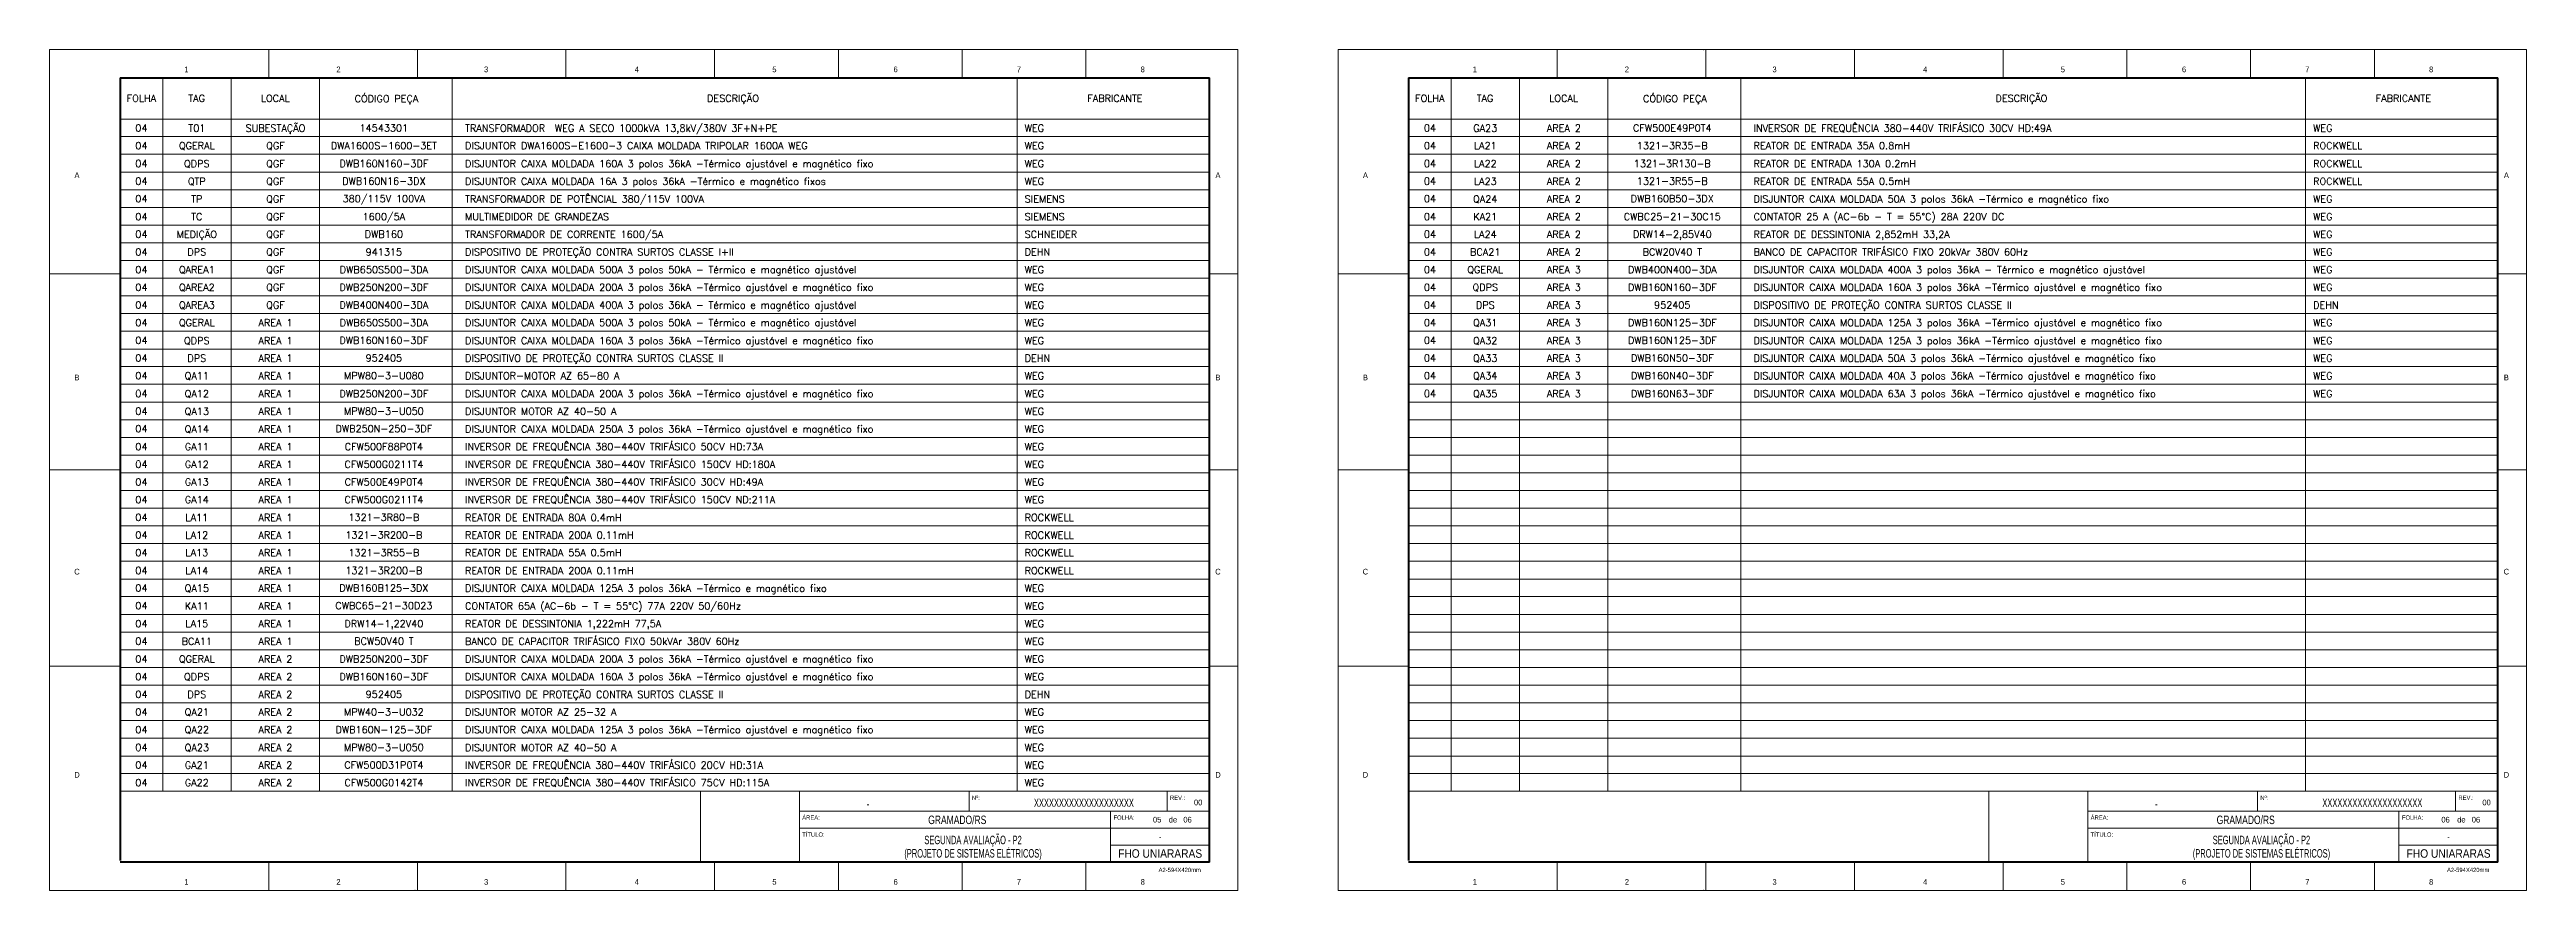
# Model space of a CAD drawing. Header units: millimetres. Extents: x 0 to 3814, y 0 to 420.
# Drawn here: x 2576 to 3814, y 0 to 420 of the extents above; entities that cross this region are included whole.
import ezdxf
from ezdxf.enums import TextEntityAlignment as Align

# ---------------------------------------------------------------- set-up
doc = ezdxf.new("R2010")
doc.units = ezdxf.units.MM
doc.layers.add('Texto capa', color=7, linetype='Continuous')
doc.styles.add('romans', font='romans.shx')
doc.styles.add('Style-INTL_ENGINEERING', font='INTL_ENGINEERING.shx')

msp = doc.modelspace()

# ---------------------------------------------------------------- texts
at = {"color": 7, "linetype": 'Continuous', "lineweight": 0, "style": 'Style-INTL_ENGINEERING'}
for s, height, p in [('1', 2.83, (2644.4, 410.2)), ('2', 2.83, (2720.4, 410.2)), ('3', 2.83, (2794.2, 410.2)), ('4', 2.83, (2869.5, 410.2)), ('5', 2.83, (2938.3, 410.2)), ('6', 2.83, (2998.9, 410.2)), ('7', 2.83, (3060.5, 410.2)), ('8', 2.83, (3122.4, 410.2)), ('1', 2.83, (3288.4, 410.2)), ('2', 2.83, (3364.4, 410.2)), ('3', 2.83, (3438.2, 410.2)), ('4', 2.83, (3513.5, 410.2)), ('5', 2.83, (3582.3, 410.2)), ('6', 2.83, (3642.9, 410.2)), ('7', 2.83, (3704.5, 410.2)), ('8', 2.83, (3766.4, 410.2)), ('A', 2.83, (2589.7, 357.3)), ('A', 2.83, (3160, 357.3)), ('A', 2.83, (3233.7, 357.3)), ('A', 2.83, (3804, 357.3)), ('B', 2.83, (2589.7, 256.3)), ('B', 2.83, (3160, 256.3)), ('B', 2.83, (3233.7, 256.3)), ('B', 2.83, (3804, 256.3)), ('C', 2.83, (2589.7, 159.3)), ('C', 2.83, (3160, 159.3)), ('C', 2.83, (3233.7, 159.3)), ('C', 2.83, (3804, 159.3)), ('D', 2.83, (2589.7, 57.8)), ('D', 2.83, (3160, 57.8)), ('D', 2.83, (3233.7, 57.8)), ('D', 2.83, (3804, 57.8)), ('1', 2.83, (2644.4, 4.3)), ('2', 2.83, (2720.4, 4.3)), ('3', 2.83, (2794.2, 4.3)), ('4', 2.83, (2869.5, 4.3)), ('5', 2.83, (2938.3, 4.3)), ('6', 2.83, (2998.9, 4.3)), ('7', 2.83, (3060.5, 4.3)), ('8', 2.83, (3122.4, 4.3)), ('A2-594X420mm', 2.121, (3140.9, 10.3)), ('1', 2.83, (3288.4, 4.3)), ('2', 2.83, (3364.4, 4.3)), ('3', 2.83, (3438.2, 4.3)), ('4', 2.83, (3513.5, 4.3)), ('5', 2.83, (3582.3, 4.3)), ('6', 2.83, (3642.9, 4.3)), ('7', 2.83, (3704.5, 4.3)), ('8', 2.83, (3766.4, 4.3)), ('A2-594X420mm', 2.121, (3784.9, 10.3))]:
    msp.add_text(s, height=height, dxfattribs=at).set_placement(p, align=Align.MIDDLE_CENTER)
at = {"color": 7, "linetype": 'Continuous', "lineweight": 0, "style": 'romans'}
for s, height, p in [('FOLHA', 3.54, (2621.9, 395.7)), ('TAG', 3.54, (2649.5, 395.7)), ('LOCAL', 3.54, (2688.8, 395.7)), ('CÓDIGO PEÇA', 3.536, (2744.4, 395.7)), ('DESCRIÇÃO', 3.54, (2917.6, 395.7)), ('FABRICANTE', 3.54, (3108.5, 395.7)), ('FOLHA', 3.54, (3265.9, 395.7)), ('TAG', 3.54, (3293.5, 395.7)), ('LOCAL', 3.54, (3332.8, 395.7)), ('CÓDIGO PEÇA', 3.536, (3388.4, 395.7)), ('DESCRIÇÃO', 3.54, (3561.6, 395.7)), ('FABRICANTE', 3.54, (3752.5, 395.7))]:
    msp.add_text(s, height=height, dxfattribs=at).set_placement(p, align=Align.MIDDLE)
for p in [(2618.9, 379.1), (2618.9, 370.3), (3262.9, 379.1), (3262.9, 370.3), (2618.9, 361.4), (3262.9, 361.4), (2618.9, 352.6), (2618.9, 343.8), (3262.9, 352.6), (3262.9, 343.8), (2618.9, 334.9), (3262.9, 334.9), (2618.9, 326.1), (3262.9, 326.1), (2618.9, 317.2), (2618.9, 308.4), (3262.9, 317.2), (3262.9, 308.4), (2618.9, 299.6), (3262.9, 299.6), (2618.9, 290.7), (2618.9, 281.9), (3262.9, 290.7), (3262.9, 281.9), (2618.9, 273.1), (3262.9, 273.1), (2618.9, 264.2), (3262.9, 264.2), (2618.9, 255.4), (2618.9, 246.5), (3262.9, 255.4), (3262.9, 246.5), (2618.9, 237.7), (2618.9, 228.9), (2618.9, 220), (2618.9, 211.2), (2618.9, 202.3), (2618.9, 193.5), (2618.9, 184.7), (2618.9, 175.8), (2618.9, 167), (2618.9, 158.1), (2618.9, 149.3), (2618.9, 140.5), (2618.9, 131.6), (2618.9, 122.8), (2618.9, 113.9), (2618.9, 105.1), (2618.9, 96.3), (2618.9, 87.4), (2618.9, 78.6), (2618.9, 69.7), (2618.9, 60.9), (2618.9, 52.1)]:
    msp.add_text('04', height=3.54, dxfattribs=at).set_placement(p)
for s, p in [('QGERAL', (2649.6, 369.2)), ('T01', (2649.6, 378)), ('SUBESTAÇÃO', (2688.9, 378)), ('QGF', (2688.9, 369.2)), ('GA23', (3293.6, 378)), ('LA21', (3293.6, 369.2)), ('AREA 2', (3332.9, 378)), ('AREA 2', (3332.9, 369.2)), ('QDPS', (2649.6, 360.3)), ('QGF', (2688.9, 360.3)), ('LA22', (3293.6, 360.3)), ('AREA 2', (3332.9, 360.3)), ('QTP', (2649.6, 351.5)), ('TP', (2649.6, 342.6)), ('QGF', (2688.9, 351.5)), ('QGF', (2688.9, 342.6)), ('QA24', (3293.6, 342.6)), ('LA23', (3293.6, 351.5)), ('AREA 2', (3332.9, 351.5)), ('AREA 2', (3332.9, 342.6)), ('TC', (2649.6, 333.8)), ('QGF', (2688.9, 333.8)), ('KA21', (3293.6, 333.8)), ('AREA 2', (3332.9, 333.8)), ('MEDIÇÃO', (2649.6, 325)), ('QGF', (2688.9, 325)), ('LA24', (3293.6, 325)), ('AREA 2', (3332.9, 325)), ('QAREA1', (2649.6, 307.3)), ('DPS', (2649.6, 316.1)), ('QGF', (2688.9, 316.1)), ('QGF', (2688.9, 307.3)), ('QGERAL', (3293.6, 307.3)), ('BCA21', (3293.6, 316.1)), ('AREA 2', (3332.9, 316.1)), ('AREA 3', (3332.9, 307.3)), ('QAREA2', (2649.6, 298.5)), ('QGF', (2688.9, 298.5)), ('QDPS', (3293.6, 298.5)), ('AREA 3', (3332.9, 298.5)), ('QAREA3', (2649.6, 289.6)), ('QGERAL', (2649.6, 280.8)), ('AREA 1', (2688.9, 280.8)), ('QGF', (2688.9, 289.6)), ('QA31', (3293.6, 280.8)), ('DPS', (3293.6, 289.6)), ('AREA 3', (3332.9, 289.6)), ('AREA 3', (3332.9, 280.8)), ('QDPS', (2649.6, 271.9)), ('AREA 1', (2688.9, 271.9)), ('QA32', (3293.6, 271.9)), ('AREA 3', (3332.9, 271.9)), ('DPS', (2649.6, 263.1)), ('AREA 1', (2688.9, 263.1)), ('QA33', (3293.6, 263.1)), ('AREA 3', (3332.9, 263.1)), ('QA11', (2649.6, 254.3)), ('QA12', (2649.6, 245.4)), ('AREA 1', (2688.9, 254.3)), ('AREA 1', (2688.9, 245.4)), ('QA34', (3293.6, 254.3)), ('QA35', (3293.6, 245.4)), ('AREA 3', (3332.9, 254.3)), ('AREA 3', (3332.9, 245.4)), ('QA13', (2649.6, 236.6)), ('AREA 1', (2688.9, 236.6)), ('QA14', (2649.6, 227.7)), ('GA11', (2649.6, 218.9)), ('AREA 1', (2688.9, 227.7)), ('AREA 1', (2688.9, 218.9)), ('GA12', (2649.6, 210.1)), ('AREA 1', (2688.9, 210.1)), ('GA13', (2649.6, 201.2)), ('AREA 1', (2688.9, 201.2)), ('GA14', (2649.6, 192.4)), ('LA11', (2649.6, 183.5)), ('AREA 1', (2688.9, 192.4)), ('AREA 1', (2688.9, 183.5)), ('LA12', (2649.6, 174.7)), ('AREA 1', (2688.9, 174.7)), ('LA13', (2649.6, 165.9)), ('LA14', (2649.6, 157)), ('AREA 1', (2688.9, 165.9)), ('AREA 1', (2688.9, 157)), ('QA15', (2649.6, 148.2)), ('AREA 1', (2688.9, 148.2)), ('KA11', (2649.6, 139.3)), ('AREA 1', (2688.9, 139.3)), ('BCA11', (2649.6, 121.7)), ('LA15', (2649.6, 130.5)), ('AREA 1', (2688.9, 130.5)), ('AREA 1', (2688.9, 121.7)), ('QGERAL', (2649.6, 112.8)), ('AREA 2', (2688.9, 112.8)), ('QDPS', (2649.6, 104)), ('DPS', (2649.6, 95.1)), ('AREA 2', (2688.9, 104)), ('AREA 2', (2688.9, 95.1)), ('QA21', (2649.6, 86.3)), ('AREA 2', (2688.9, 86.3)), ('QA22', (2649.6, 77.5)), ('AREA 2', (2688.9, 77.5)), ('QA23', (2649.6, 68.6)), ('GA21', (2649.6, 59.8)), ('AREA 2', (2688.9, 68.6)), ('AREA 2', (2688.9, 59.8)), ('GA22', (2649.6, 51)), ('AREA 2', (2688.9, 51))]:
    msp.add_text(s, height=3.54, dxfattribs=at).set_placement(p, align=Align.BOTTOM_CENTER)
for s, height, p in [('DWA1600S-1600-3ET', 3.536, (2743.1, 370.3)), ('14543301', 3.54, (2743.1, 379.1)), ('CFW500E49P0T4', 3.536, (3387.1, 379.1)), ('1321-3R35-B', 3.536, (3387.1, 370.3)), ('DWB160N160-3DF', 3.536, (2743.1, 361.4)), ('1321-3R130-B', 3.536, (3387.1, 361.4)), ('DWB160N16-3DX', 3.536, (2743.1, 352.6)), ('380/115V 100VA', 3.536, (2743.1, 343.8)), ('DWB160B50-3DX', 3.536, (3387.1, 343.8)), ('1321-3R55-B', 3.536, (3387.1, 352.6)), ('1600/5A', 3.54, (2743.1, 334.9)), ('CWBC25-21-30C15', 3.536, (3387.1, 334.9)), ('DWB160', 3.54, (2743.1, 326.1)), ('DRW14-2,85V40', 3.536, (3387.1, 326.1)), ('DWB650S500-3DA', 3.536, (2743.1, 308.4)), ('941315', 3.54, (2743.1, 317.2)), ('DWB400N400-3DA', 3.536, (3387.1, 308.4)), ('BCW20V40 T', 3.54, (3387.1, 317.2)), ('DWB250N200-3DF', 3.536, (2743.1, 299.6)), ('DWB160N160-3DF', 3.536, (3387.1, 299.6)), ('DWB400N400-3DA', 3.536, (2743.1, 290.7)), ('DWB650S500-3DA', 3.536, (2743.1, 281.9)), ('DWB160N125-3DF', 3.536, (3387.1, 281.9)), ('952405', 3.54, (3387.1, 290.7)), ('DWB160N160-3DF', 3.536, (2743.1, 273.1)), ('DWB160N125-3DF', 3.536, (3387.1, 273.1)), ('952405', 3.54, (2743.1, 264.2)), ('DWB160N50-3DF', 3.536, (3387.1, 264.2)), ('DWB250N200-3DF', 3.536, (2743.1, 246.5)), ('MPW80-3-U080', 3.536, (2743.1, 255.4)), ('DWB160N40-3DF', 3.536, (3387.1, 255.4)), ('DWB160N63-3DF', 3.536, (3387.1, 246.5)), ('MPW80-3-U050', 3.536, (2743.1, 237.7)), ('DWB250N-250-3DF', 3.536, (2743.1, 228.9)), ('CFW500F88P0T4', 3.536, (2743.1, 220)), ('CFW500G0211T4', 3.536, (2743.1, 211.2)), ('CFW500E49P0T4', 3.536, (2743.1, 202.3)), ('CFW500G0211T4', 3.536, (2743.1, 193.5)), ('1321-3R80-B', 3.536, (2743.1, 184.7)), ('1321-3R200-B', 3.536, (2743.1, 175.8)), ('1321-3R200-B', 3.536, (2743.1, 158.1)), ('1321-3R55-B', 3.536, (2743.1, 167)), ('DWB160B125-3DX', 3.536, (2743.1, 149.3)), ('CWBC65-21-30D23', 3.536, (2743.1, 140.5)), ('DRW14-1,22V40', 3.536, (2743.1, 131.6)), ('BCW50V40 T', 3.54, (2743.1, 122.8)), ('DWB250N200-3DF', 3.536, (2743.1, 113.9)), ('DWB160N160-3DF', 3.536, (2743.1, 105.1)), ('952405', 3.54, (2743.1, 96.3)), ('MPW40-3-U032', 3.536, (2743.1, 87.4)), ('DWB160N-125-3DF', 3.536, (2743.1, 78.6)), ('MPW80-3-U050', 3.536, (2743.1, 69.7)), ('CFW500D31P0T4', 3.536, (2743.1, 60.9)), ('CFW500G0142T4', 3.536, (2743.1, 52.1))]:
    msp.add_text(s, height=height, dxfattribs=at).set_placement(p, align=Align.CENTER)
for s, height, p in [('TRANSFORMADOR  WEG A SECO 1000kVA 13,8kV/380V 3F+N+PE ', 3.536, (2783.7, 378)), ('DISJUNTOR DWA1600S-E1600-3 CAIXA MOLDADA TRIPOLAR 1600A WEG', 3.536, (2783.7, 369.2)), ('WEG', 3.54, (3063.4, 378)), ('WEG', 3.54, (3063.4, 369.2)), ('INVERSOR DE FREQUÊNCIA 380-440V TRIFÁSICO 30CV HD:49A', 3.536, (3427.7, 378)), ('REATOR DE ENTRADA 35A 0.8mH', 3.536, (3427.7, 369.2)), ('WEG', 3.54, (3707.4, 378)), ('ROCKWELL', 3.54, (3707.4, 369.2)), ('DISJUNTOR CAIXA MOLDADA 160A 3 polos 36kA -Térmico ajustável e magnético fixo', 3.536, (2783.7, 360.3)), ('WEG', 3.54, (3063.4, 360.3)), ('REATOR DE ENTRADA 130A 0.2mH', 3.536, (3427.7, 360.3)), ('ROCKWELL', 3.54, (3707.4, 360.3)), ('TRANSFORMADOR DE POTÊNCIAL 380/115V 100VA', 3.536, (2783.7, 342.6)), ('DISJUNTOR CAIXA MOLDADA 16A 3 polos 36kA -Térmico e magnético fixos', 3.536, (2783.7, 351.5)), ('WEG', 3.54, (3063.4, 351.5)), ('SIEMENS', 3.54, (3063.4, 342.6)), ('REATOR DE ENTRADA 55A 0.5mH', 3.536, (3427.7, 351.5)), ('DISJUNTOR CAIXA MOLDADA 50A 3 polos 36kA -Térmico e magnético fixo', 3.536, (3427.7, 342.6)), ('WEG', 3.54, (3707.4, 342.6)), ('ROCKWELL', 3.54, (3707.4, 351.5)), ('MULTIMEDIDOR DE GRANDEZAS', 3.536, (2783.7, 333.8)), ('SIEMENS', 3.54, (3063.4, 333.8)), ('CONTATOR 25 A (AC-6b - T = 55°C) 28A 220V DC', 3.536, (3427.7, 333.8)), ('WEG', 3.54, (3707.4, 333.8)), ('TRANSFORMADOR DE CORRENTE 1600/5A', 3.536, (2783.7, 325)), ('SCHNEIDER', 3.54, (3063.4, 325)), ('REATOR DE DESSINTONIA 2,852mH 33,2A', 3.536, (3427.7, 325)), ('BANCO DE CAPACITOR TRIFÁSICO FIXO 20kVAr 380V 60Hz', 3.536, (3427.7, 316.1)), ('WEG', 3.54, (3707.4, 325)), ('DISPOSITIVO DE PROTEÇÃO CONTRA SURTOS CLASSE I+II', 3.536, (2783.7, 316.1)), ('DISJUNTOR CAIXA MOLDADA 500A 3 polos 50kA - Térmico e magnético ajustável', 3.536, (2783.7, 307.3)), ('WEG', 3.54, (3063.4, 307.3)), ('DEHN', 3.54, (3063.4, 316.1)), ('DISJUNTOR CAIXA MOLDADA 400A 3 polos 36kA - Térmico e magnético ajustável', 3.536, (3427.7, 307.3)), ('WEG', 3.54, (3707.4, 316.1)), ('WEG', 3.54, (3707.4, 307.3)), ('DISJUNTOR CAIXA MOLDADA 200A 3 polos 36kA -Térmico ajustável e magnético fixo', 3.536, (2783.7, 298.5)), ('WEG', 3.54, (3063.4, 298.5)), ('DISJUNTOR CAIXA MOLDADA 160A 3 polos 36kA -Térmico ajustável e magnético fixo', 3.536, (3427.7, 298.5)), ('WEG', 3.54, (3707.4, 298.5)), ('DISJUNTOR CAIXA MOLDADA 400A 3 polos 36kA - Térmico e magnético ajustável', 3.536, (2783.7, 289.6)), ('DISJUNTOR CAIXA MOLDADA 500A 3 polos 50kA - Térmico e magnético ajustável', 3.536, (2783.7, 280.8)), ('WEG', 3.54, (3063.4, 289.6)), ('WEG', 3.54, (3063.4, 280.8)), ('DISPOSITIVO DE PROTEÇÃO CONTRA SURTOS CLASSE II', 3.536, (3427.7, 289.6)), ('DISJUNTOR CAIXA MOLDADA 125A 3 polos 36kA -Térmico ajustável e magnético fixo', 3.536, (3427.7, 280.8)), ('WEG', 3.54, (3707.4, 280.8)), ('DEHN', 3.54, (3707.4, 289.6)), ('DISJUNTOR CAIXA MOLDADA 160A 3 polos 36kA -Térmico ajustável e magnético fixo', 3.536, (2783.7, 271.9)), ('WEG', 3.54, (3063.4, 271.9)), ('DISJUNTOR CAIXA MOLDADA 125A 3 polos 36kA -Térmico ajustável e magnético fixo', 3.536, (3427.7, 271.9)), ('WEG', 3.54, (3707.4, 271.9)), ('DISPOSITIVO DE PROTEÇÃO CONTRA SURTOS CLASSE II', 3.536, (2783.7, 263.1)), ('DEHN', 3.54, (3063.4, 263.1)), ('DISJUNTOR CAIXA MOLDADA 50A 3 polos 36kA -Térmico ajustável e magnético fixo', 3.536, (3427.7, 263.1)), ('WEG', 3.54, (3707.4, 263.1)), ('DISJUNTOR-MOTOR AZ 65-80 A', 3.536, (2783.7, 254.3)), ('DISJUNTOR CAIXA MOLDADA 200A 3 polos 36kA -Térmico ajustável e magnético fixo', 3.536, (2783.7, 245.4)), ('WEG', 3.54, (3063.4, 254.3)), ('WEG', 3.54, (3063.4, 245.4)), ('DISJUNTOR CAIXA MOLDADA 40A 3 polos 36kA -Térmico ajustável e magnético fixo', 3.536, (3427.7, 254.3)), ('DISJUNTOR CAIXA MOLDADA 63A 3 polos 36kA -Térmico ajustável e magnético fixo', 3.536, (3427.7, 245.4)), ('WEG', 3.54, (3707.4, 254.3)), ('WEG', 3.54, (3707.4, 245.4)), ('DISJUNTOR MOTOR AZ 40-50 A ', 3.536, (2783.7, 236.6)), ('WEG', 3.54, (3063.4, 236.6)), ('DISJUNTOR CAIXA MOLDADA 250A 3 polos 36kA -Térmico ajustável e magnético fixo', 3.536, (2783.7, 227.7)), ('INVERSOR DE FREQUÊNCIA 380-440V TRIFÁSICO 50CV HD:73A', 3.536, (2783.7, 218.9)), ('WEG', 3.54, (3063.4, 227.7)), ('WEG', 3.54, (3063.4, 218.9)), ('INVERSOR DE FREQUÊNCIA 380-440V TRIFÁSICO 150CV HD:180A', 3.536, (2783.7, 210.1)), ('WEG', 3.54, (3063.4, 210.1)), ('INVERSOR DE FREQUÊNCIA 380-440V TRIFÁSICO 30CV HD:49A', 3.536, (2783.7, 201.2)), ('INVERSOR DE FREQUÊNCIA 380-440V TRIFÁSICO 150CV ND:211A', 3.536, (2783.7, 192.4)), ('WEG', 3.54, (3063.4, 201.2)), ('REATOR DE ENTRADA 80A 0.4mH', 3.536, (2783.7, 183.5)), ('WEG', 3.54, (3063.4, 192.4)), ('ROCKWELL', 3.54, (3063.4, 183.5)), ('REATOR DE ENTRADA 200A 0.11mH', 3.536, (2783.7, 174.7)), ('ROCKWELL', 3.54, (3063.4, 174.7)), ('REATOR DE ENTRADA 55A 0.5mH', 3.536, (2783.7, 165.9)), ('REATOR DE ENTRADA 200A 0.11mH', 3.536, (2783.7, 157)), ('ROCKWELL', 3.54, (3063.4, 165.9)), ('ROCKWELL', 3.54, (3063.4, 157)), ('DISJUNTOR CAIXA MOLDADA 125A 3 polos 36kA -Térmico e magnético fixo', 3.536, (2783.7, 148.2)), ('WEG', 3.54, (3063.4, 148.2)), ('CONTATOR 65A (AC-6b - T = 55°C) 77A 220V 50/60Hz', 3.536, (2783.7, 139.3)), ('WEG', 3.54, (3063.4, 139.3)), ('REATOR DE DESSINTONIA 1,222mH 77,5A', 3.536, (2783.7, 130.5)), ('BANCO DE CAPACITOR TRIFÁSICO FIXO 50kVAr 380V 60Hz', 3.536, (2783.7, 121.7)), ('WEG', 3.54, (3063.4, 130.5)), ('WEG', 3.54, (3063.4, 121.7)), ('DISJUNTOR CAIXA MOLDADA 200A 3 polos 36kA -Térmico ajustável e magnético fixo', 3.536, (2783.7, 112.8)), ('WEG', 3.54, (3063.4, 112.8)), ('DISJUNTOR CAIXA MOLDADA 160A 3 polos 36kA -Térmico ajustável e magnético fixo', 3.536, (2783.7, 104)), ('DISPOSITIVO DE PROTEÇÃO CONTRA SURTOS CLASSE II', 3.536, (2783.7, 95.1)), ('WEG', 3.54, (3063.4, 104)), ('DEHN', 3.54, (3063.4, 95.1)), ('DISJUNTOR MOTOR AZ 25-32 A ', 3.536, (2783.7, 86.3)), ('WEG', 3.54, (3063.4, 86.3)), ('DISJUNTOR CAIXA MOLDADA 125A 3 polos 36kA -Térmico ajustável e magnético fixo', 3.536, (2783.7, 77.5)), ('WEG', 3.54, (3063.4, 77.5)), ('DISJUNTOR MOTOR AZ 40-50 A ', 3.536, (2783.7, 68.6)), ('INVERSOR DE FREQUÊNCIA 380-440V TRIFÁSICO 20CV HD:31A', 3.536, (2783.7, 59.8)), ('WEG', 3.54, (3063.4, 68.6)), ('WEG', 3.54, (3063.4, 59.8)), ('INVERSOR DE FREQUÊNCIA 380-440V TRIFÁSICO 75CV HD:115A', 3.536, (2783.7, 51)), ('WEG', 3.54, (3063.4, 51))]:
    msp.add_text(s, height=height, dxfattribs=at).set_placement(p, align=Align.BOTTOM_LEFT)
at = {"layer": 'Texto capa', "color": 7, "linetype": 'Continuous', "lineweight": 0, "style": 'Style-INTL_ENGINEERING'}
for s, p in [('ÁREA:', (2952.2, 35.4)), ('Nº:', (3037, 45.3)), ('FOLHA:', (3107.8, 35.4)), ('REV.:', (3136, 45.3)), ('ÁREA:', (3596.2, 35.4)), ('Nº:', (3681, 45.3)), ('FOLHA:', (3751.8, 35.4)), ('REV.:', (3780, 45.3)), ('TÍTULO:', (2952.2, 26.9)), ('TÍTULO:', (3596.2, 26.9))]:
    msp.add_text(s, height=2.12, dxfattribs=at).set_placement(p)
at = {"layer": 'Texto capa', "color": 7, "linetype": 'Continuous', "lineweight": 40, "style": 'Style-INTL_ENGINEERING'}
for s, height, width, p in [('GRAMADO/RS', 4.24, 0.75, (3029.7, 35.4)), ('XXXXXXXXXXXXXXXXXXXX', 4.243, 0.66, (3093, 43.8)), ('GRAMADO/RS', 4.24, 0.75, (3673.7, 35.4)), ('XXXXXXXXXXXXXXXXXXXX', 4.243, 0.66, (3737, 43.8)), ('SEGUNDA AVALIAÇÃO - P2 ', 4.243, 0.66, (3038.1, 25.2)), ('SEGUNDA AVALIAÇÃO - P2 ', 4.243, 0.66, (3682.1, 25.2)), ('(PROJETO DE SISTEMAS ELÉTRICOS) ', 4.243, 0.66, (3038.1, 18.5)), ('(PROJETO DE SISTEMAS ELÉTRICOS) ', 4.243, 0.66, (3682.1, 18.5))]:
    msp.add_text(s, height=height, dxfattribs=dict(at, width=width)).set_placement(p, align=Align.MIDDLE)
at = {"layer": 'Texto capa', "color": 7, "linetype": 'Continuous', "lineweight": 0, "style": 'Style-INTL_ENGINEERING'}
for s, p in [('00', (3150.1, 44)), ('00', (3794.1, 44)), ('05', (3129.6, 35.4)), ('de', (3137.5, 35.4)), ('06', (3144.8, 35.4)), ('06', (3773.6, 35.4)), ('de', (3781.5, 35.4)), ('06', (3788.8, 35.4))]:
    msp.add_text(s, height=2.83, dxfattribs=at).set_placement(p, align=Align.MIDDLE_CENTER)
at = {"layer": 'Texto capa', "color": 7, "linetype": 'Continuous', "lineweight": 0, "style": 'Style-INTL_ENGINEERING', "width": 0.9}
for p in [(3131.1, 26.9), (3775.1, 26.9)]:
    msp.add_text('-', height=2.83, dxfattribs=at).set_placement(p, align=Align.MIDDLE_CENTER)
at = {"layer": 'Texto capa', "color": 7, "linetype": 'Continuous', "lineweight": 40, "style": 'Style-INTL_ENGINEERING', "width": 0.9}
for p in [(3131.1, 18.5), (3775.1, 18.5)]:
    msp.add_text('FHO UNIARARAS', height=4.243, dxfattribs=at).set_placement(p, align=Align.MIDDLE_CENTER)
at = {"layer": 'Texto capa', "color": 7, "linetype": 'Continuous', "lineweight": 40, "char_height": 4.243, "attachment_point": 7, "line_spacing_factor": 0.6, "style": 'Style-INTL_ENGINEERING'}
for insert in [(2984.4, 41.1), (3628.4, 41.1)]:
    msp.add_mtext('{\\W0.7333;-}', dxfattribs=dict(at, insert=insert))

# ---------------------------------------------------------------- linework, layer by layer
at = {"color": 7, "linetype": 'Continuous', "lineweight": 0}
for p, q in [((2576, 0.1), (2576, 420.1)), ((3170, 420.1), (2576, 420.1)), ((2685.6, 420.1), (2685.6, 406)), ((2759.9, 420.1), (2759.9, 406)), ((2759.9, 409.3), (2759.9, 406)), ((2834.1, 420.1), (2834.1, 406)), ((2908.4, 420.1), (2908.4, 406)), ((2908.4, 406), (2908.4, 409.3)), ((2970.3, 406), (2970.3, 420.1)), ((3032.1, 406), (3032.1, 420.1)), ((3094, 406), (3094, 420.1)), ((3170, 0.1), (3170, 420.1)), ((3220, 0.1), (3220, 420.1)), ((3814, 420.1), (3220, 420.1)), ((3329.6, 420.1), (3329.6, 406)), ((3403.9, 420.1), (3403.9, 406)), ((3403.9, 409.3), (3403.9, 406)), ((3478.1, 420.1), (3478.1, 406)), ((3552.4, 420.1), (3552.4, 406)), ((3552.4, 406), (3552.4, 409.3)), ((3614.3, 406), (3614.3, 420.1)), ((3676.1, 406), (3676.1, 420.1)), ((3738, 406), (3738, 420.1)), ((3814, 0.1), (3814, 420.1)), ((2632.6, 406), (2632.6, 49.6)), ((2666.7, 406), (2666.7, 49.6)), ((2710.9, 406), (2710.9, 49.6)), ((2777.3, 406), (2777.3, 49.6)), ((3059.6, 406), (3059.6, 49.6)), ((3276.6, 406), (3276.6, 49.6)), ((3310.7, 406), (3310.7, 49.6)), ((3354.9, 406), (3354.9, 49.6)), ((3421.3, 406), (3421.3, 49.6)), ((3703.6, 406), (3703.6, 49.6)), ((3155.8, 385.4), (2611.3, 385.4)), ((3799.8, 385.4), (3255.3, 385.4)), ((3155.8, 376.6), (2611.3, 376.6)), ((3799.8, 376.6), (3255.3, 376.6)), ((3155.8, 367.8), (2611.3, 367.8)), ((3799.8, 367.8), (3255.3, 367.8)), ((3155.8, 358.9), (2611.3, 358.9)), ((3155.8, 350.1), (2611.3, 350.1)), ((3799.8, 358.9), (3255.3, 358.9)), ((3799.8, 350.1), (3255.3, 350.1)), ((3155.8, 341.2), (2611.3, 341.2)), ((3799.8, 341.2), (3255.3, 341.2)), ((3155.8, 332.4), (2611.3, 332.4)), ((3155.8, 323.6), (2611.3, 323.6)), ((3799.8, 332.4), (3255.3, 332.4)), ((3799.8, 323.6), (3255.3, 323.6)), ((3155.8, 314.7), (2611.3, 314.7)), ((3799.8, 314.7), (3255.3, 314.7)), ((2611.4, 308), (2576, 308)), ((3155.8, 305.9), (2611.3, 305.9)), ((3155.9, 308), (3170, 308)), ((3255.4, 308), (3220, 308)), ((3799.8, 305.9), (3255.3, 305.9)), ((3799.9, 308), (3814, 308)), ((3155.8, 297.1), (2611.3, 297.1)), ((3155.8, 288.2), (2611.3, 288.2)), ((3799.8, 297.1), (3255.3, 297.1)), ((3799.8, 288.2), (3255.3, 288.2)), ((3155.8, 279.4), (2611.3, 279.4)), ((3799.8, 279.4), (3255.3, 279.4)), ((3155.8, 270.5), (2611.3, 270.5)), ((3155.8, 261.7), (2611.3, 261.7)), ((3799.8, 270.5), (3255.3, 270.5)), ((3799.8, 261.7), (3255.3, 261.7)), ((3155.8, 252.9), (2611.3, 252.9)), ((3799.8, 252.9), (3255.3, 252.9)), ((3155.8, 244), (2611.3, 244)), ((3799.8, 244), (3255.3, 244)), ((3155.8, 235.2), (2611.3, 235.2)), ((3155.8, 226.3), (2611.3, 226.3)), ((3799.8, 235.2), (3255.3, 235.2)), ((3799.8, 226.3), (3255.3, 226.3)), ((3155.8, 217.5), (2611.3, 217.5)), ((3799.8, 217.5), (3255.3, 217.5)), ((2611.4, 210.1), (2576, 210.1)), ((3155.8, 208.7), (2611.3, 208.7)), ((3155.8, 199.8), (2611.3, 199.8)), ((3155.9, 210.1), (3170, 210.1)), ((3255.4, 210.1), (3220, 210.1)), ((3799.8, 208.7), (3255.3, 208.7)), ((3799.8, 199.8), (3255.3, 199.8)), ((3799.9, 210.1), (3814, 210.1)), ((3155.8, 191), (2611.3, 191)), ((3799.8, 191), (3255.3, 191)), ((3155.8, 182.1), (2611.3, 182.1)), ((3799.8, 182.1), (3255.3, 182.1)), ((3155.8, 173.3), (2611.3, 173.3)), ((3155.8, 164.5), (2611.3, 164.5)), ((3799.8, 173.3), (3255.3, 173.3)), ((3799.8, 164.5), (3255.3, 164.5)), ((3155.8, 155.6), (2611.3, 155.6)), ((3799.8, 155.6), (3255.3, 155.6)), ((3155.8, 146.8), (2611.3, 146.8)), ((3155.8, 137.9), (2611.3, 137.9)), ((3799.8, 146.8), (3255.3, 146.8)), ((3799.8, 137.9), (3255.3, 137.9)), ((3155.8, 129.1), (2611.3, 129.1)), ((3799.8, 129.1), (3255.3, 129.1)), ((2611.4, 112.1), (2576, 112.1)), ((3155.8, 120.3), (2611.3, 120.3)), ((3155.8, 111.4), (2611.3, 111.4)), ((3155.9, 112.1), (3170, 112.1)), ((3255.4, 112.1), (3220, 112.1)), ((3799.8, 120.3), (3255.3, 120.3)), ((3799.8, 111.4), (3255.3, 111.4)), ((3799.9, 112.1), (3814, 112.1)), ((3155.8, 102.6), (2611.3, 102.6)), ((3799.8, 102.6), (3255.3, 102.6)), ((3155.8, 93.7), (2611.3, 93.7)), ((3799.8, 93.7), (3255.3, 93.7)), ((3155.8, 84.9), (2611.3, 84.9)), ((3155.8, 76.1), (2611.3, 76.1)), ((3799.8, 84.9), (3255.3, 84.9)), ((3799.8, 76.1), (3255.3, 76.1)), ((3155.8, 67.2), (2611.3, 67.2)), ((3799.8, 67.2), (3255.3, 67.2)), ((3155.8, 58.4), (2611.3, 58.4)), ((2611.3, 49.6), (2901.3, 49.6)), ((2901.3, 14.3), (2901.3, 49.6)), ((2901.3, 49.6), (3155.8, 49.6)), ((2950.8, 49.6), (2950.8, 14.3)), ((3134.6, 49.6), (3134.6, 39.7)), ((3799.8, 58.4), (3255.3, 58.4)), ((3255.3, 49.6), (3545.3, 49.6)), ((3545.3, 14.3), (3545.3, 49.6)), ((3545.3, 49.6), (3799.8, 49.6)), ((3594.8, 49.6), (3594.8, 14.3)), ((3778.6, 49.6), (3778.6, 39.7)), ((3155.8, 39.7), (2950.8, 39.7)), ((3106.3, 39.7), (3106.3, 14.3)), ((3799.8, 39.7), (3594.8, 39.7)), ((3750.3, 39.7), (3750.3, 14.3)), ((3155.8, 31.2), (2950.8, 31.2)), ((3799.8, 31.2), (3594.8, 31.2)), ((2685.6, 0.1), (2685.6, 14.2)), ((2759.9, 0.1), (2759.9, 14.2)), ((2834.1, 0.1), (2834.1, 14.2)), ((2908.4, 14.2), (2908.4, 10.8)), ((2908.4, 0.1), (2908.4, 14.2)), ((2970.3, 14.2), (2970.3, 0.1)), ((3032.1, 14.2), (3032.1, 0.1)), ((3094, 14.2), (3094, 0.1)), ((3106.3, 22.7), (3155.8, 22.7)), ((3329.6, 0.1), (3329.6, 14.2)), ((3403.9, 0.1), (3403.9, 14.2)), ((3478.1, 0.1), (3478.1, 14.2)), ((3552.4, 14.2), (3552.4, 10.8)), ((3552.4, 0.1), (3552.4, 14.2)), ((3614.3, 14.2), (3614.3, 0.1)), ((3676.1, 14.2), (3676.1, 0.1)), ((3738, 14.2), (3738, 0.1)), ((3750.3, 22.7), (3799.8, 22.7)), ((3170, 0.1), (2576, 0.1)), ((2759.9, 0.1), (2759.9, 3)), ((3814, 0.1), (3220, 0.1)), ((3403.9, 0.1), (3403.9, 3))]:
    msp.add_line(p, q, dxfattribs=at)
at = {"color": 7, "linetype": 'Continuous', "lineweight": 40}
for p, q in [((2611.3, 406), (2611.3, 15)), ((2611.3, 406), (3155.8, 406)), ((3155.8, 14.2), (3155.8, 406)), ((3255.3, 406), (3255.3, 15)), ((3255.3, 406), (3799.8, 406)), ((3799.8, 14.2), (3799.8, 406)), ((3155.8, 14.2), (2611.3, 14.2)), ((3799.8, 14.2), (3255.3, 14.2))]:
    msp.add_line(p, q, dxfattribs=at)
at = {"color": 7, "linetype": 'Continuous', "lineweight": 0}
for p in [(2758.6, 420.1), (3402.6, 420.1), (2758.6, 0.1), (3402.6, 0.1)]:
    msp.add_point(p, dxfattribs=at)
at = {"layer": 'Texto capa', "color": 7, "linetype": 'Continuous', "lineweight": 0}
for p, q in [((3035.6, 49.6), (3035.6, 39.7)), ((3679.6, 49.6), (3679.6, 39.7))]:
    msp.add_line(p, q, dxfattribs=at)

msp.set_redraw_order([(e.dxf.handle, doc.entitydb.next_handle()) for e in msp.query("TEXT MTEXT ATTDEF DIMENSION ARC_DIMENSION")])  # texts and dimensions are drawn at this point

doc.saveas('drawing.dxf')
